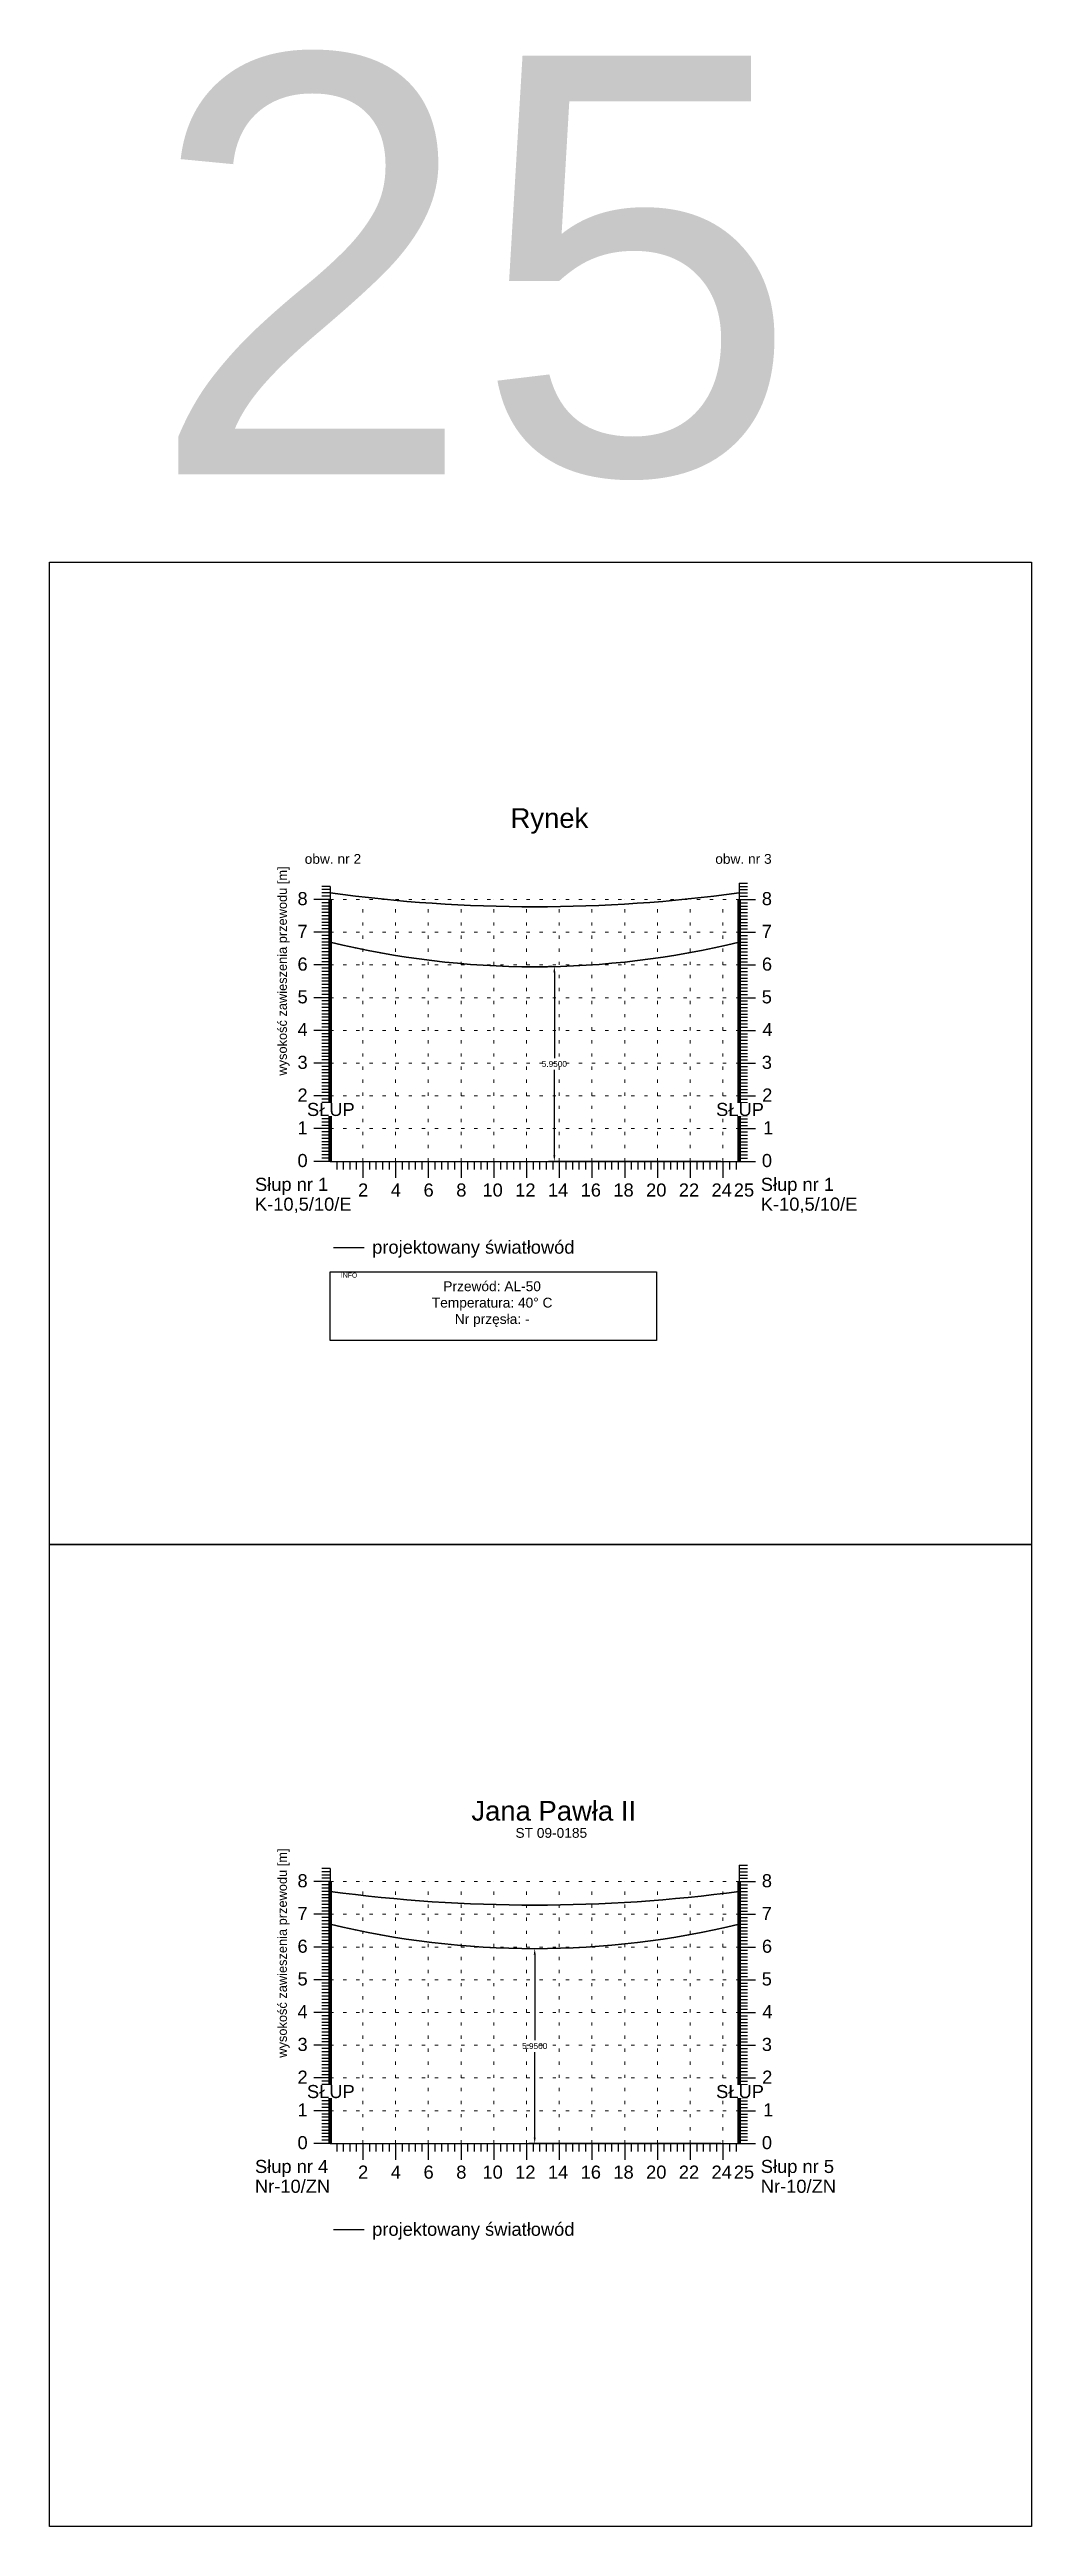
# Model space of a CAD drawing. Header units: metres. Extents: x -155 to 1812, y 681 to 886.
# Drawn here: x 414.5 to 444.5, y 800.5 to 876.2 of the extents above; entities that cross this region are included whole.
import ezdxf

# ---------------------------------------------------------------- set-up
doc = ezdxf.new("R2010")
doc.units = ezdxf.units.M
doc.header["$MEASUREMENT"] = 0
doc.linetypes.add('ACAD_ISO07W100', pattern=[3, 0, -3])
doc.layers.add('ramka', color=7, linetype='Continuous', plot=False)
doc.styles.get("Standard").update_dxf_attribs({"font": 'arial.ttf'})
doc.dimstyles.get("Standard").update_dxf_attribs({"dimtxt": 0.18, "dimasz": 0.18, "dimexe": 0.18, "dimexo": 0.0625, "dimgap": 0.09, "dimtad": 0, "dimtih": 1, "dimtoh": 1, "dimdec": 4, "dimzin": 0, "dimdsep": 46, "dimtxsty": 'Standard', "dimcen": 0.09, "dimadec": 0, "dimazin": 0, "dimtfac": 1, "dimtdec": 4, "dimtofl": 0, "dimtmove": 0, "dimatfit": 3, "dimfxl": 1, "dimtolj": 1, "dimtzin": 0, "dimarcsym": 0})

msp = doc.modelspace()

# ---------------------------------------------------------------- texts
at = {"lineweight": 25}
for s, height, p in [('25', 12.782133, (417.58131, 863.21103)), ('INFO', 0.15, (423.44379, 838.66933))]:
    msp.add_text(s, height=height, dxfattribs=at).set_placement(p)
for s, height, p in [('Rynek', 0.6, (428.62702, 852.40786)), ('obw. nr 2', 0.3, (422.33894, 851.31021)), ('obw. nr 3', 0.3, (434.88172, 851.31021)), ('8', 0.4, (422.11852, 850.04694)), ('8', 0.4, (436.30416, 850.04694)), ('7', 0.4, (422.11852, 849.04694)), ('7', 0.4, (436.30116, 849.04694)), ('6', 0.4, (422.11852, 848.04694)), ('6', 0.4, (436.30689, 848.04694)), ('5', 0.4, (422.11852, 847.04694)), ('5', 0.4, (436.30144, 847.04694)), ('4', 0.4, (422.11852, 846.04694)), ('4', 0.4, (436.32217, 846.04694)), ('3', 0.4, (422.11852, 845.04694)), ('3', 0.4, (436.30416, 845.04694)), ('2', 0.4, (422.11852, 844.04694)), ('2', 0.4, (436.31535, 844.04694)), ('1', 0.4, (422.11852, 843.04694)), ('1', 0.4, (436.344, 843.04694)), ('0', 0.4, (422.11852, 842.04694)), ('0', 0.4, (436.3058, 842.04694)), ('Słup nr 1', 0.4, (420.82053, 841.31912)), ('2', 0.4, (423.96896, 841.14536)), ('4', 0.4, (424.96896, 841.14536)), ('6', 0.4, (425.96896, 841.14536)), ('8', 0.4, (426.96896, 841.14536)), ('10', 0.4, (427.76896, 841.14536)), ('12', 0.4, (428.76896, 841.14536)), ('14', 0.4, (429.76896, 841.14536)), ('16', 0.4, (430.76896, 841.14536)), ('18', 0.4, (431.76896, 841.14536)), ('20', 0.4, (432.76896, 841.14536)), ('22', 0.4, (433.76896, 841.14536)), ('24', 0.4, (434.76896, 841.14536)), ('25', 0.4, (435.44902, 841.14536)), ('Słup nr 1', 0.4, (436.27372, 841.31912)), ('K-10,5/10/E', 0.4, (420.81888, 840.71423)), ('K-10,5/10/E', 0.4, (436.27372, 840.71423)), ('projektowany światłowód', 0.4, (424.40067, 839.40105)), ('ST 09-0185 ', 0.3, (428.77813, 821.55854)), ('8', 0.4, (422.11852, 820.04694)), ('8', 0.4, (436.30416, 820.04694)), ('7', 0.4, (422.11852, 819.04694)), ('7', 0.4, (436.30116, 819.04694)), ('6', 0.4, (422.11852, 818.04694)), ('6', 0.4, (436.30689, 818.04694)), ('5', 0.4, (422.11852, 817.04694)), ('5', 0.4, (436.30144, 817.04694)), ('4', 0.4, (422.11852, 816.04694)), ('4', 0.4, (436.32217, 816.04694)), ('3', 0.4, (422.11852, 815.04694)), ('3', 0.4, (436.30416, 815.04694)), ('2', 0.4, (422.11852, 814.04694)), ('2', 0.4, (436.31535, 814.04694)), ('1', 0.4, (422.11852, 813.04694)), ('1', 0.4, (436.344, 813.04694)), ('0', 0.4, (422.11852, 812.04694)), ('0', 0.4, (436.3058, 812.04694)), ('Słup nr 4', 0.4, (420.82053, 811.31912)), ('Nr-10/ZN', 0.4, (420.81888, 810.71423)), ('2', 0.4, (423.96896, 811.14536)), ('4', 0.4, (424.96896, 811.14536)), ('6', 0.4, (425.96896, 811.14536)), ('8', 0.4, (426.96896, 811.14536)), ('10', 0.4, (427.76896, 811.14536)), ('12', 0.4, (428.76896, 811.14536)), ('14', 0.4, (429.76896, 811.14536)), ('16', 0.4, (430.76896, 811.14536)), ('18', 0.4, (431.76896, 811.14536)), ('20', 0.4, (432.76896, 811.14536)), ('22', 0.4, (433.76896, 811.14536)), ('24', 0.4, (434.76896, 811.14536)), ('25', 0.4, (435.44902, 811.14536)), ('Słup nr 5', 0.4, (436.27372, 811.31912)), ('Nr-10/ZN', 0.4, (436.27372, 810.71423)), ('projektowany światłowód', 0.4, (424.40067, 809.40105))]:
    msp.add_text(s, height=height).set_placement(p)
at = {"lineweight": 25, "insert": (428.06491, 837.86038), "char_height": 0.3, "attachment_point": 5}
msp.add_mtext_dynamic_manual_height_columns('\\pxqc;Przewód: AL-50\\PTemperatura: 40%%D C\\PNr przęsła: - ', width=9.8982731, gutter_width=2, heights=[2.4489], dxfattribs=at)
at = {"lineweight": 25, "insert": (429.94652, 822.37874), "char_height": 0.6, "width": 9.5967258, "attachment_point": 5}
msp.add_mtext('Jana Pawła II', dxfattribs=at)

# ---------------------------------------------------------------- blocks, each defined once
blk = doc.blocks.new('*D183')
at = {"color": 0, "lineweight": -2}
for p, q in [((429.903, 848.171), (429.786, 848.171)), ((429.966, 847.991), (429.966, 845.378)), ((429.966, 842.401), (429.966, 845.014)), ((435.053, 842.221), (429.786, 842.221))]:
    blk.add_line(p, q, dxfattribs=at)
at = {"color": 0}
for points in [[(429.996, 847.991), (429.936, 847.991), (429.966, 848.171)], [(429.936, 842.401), (429.996, 842.401), (429.966, 842.221)]]:
    blk.add_solid(points, dxfattribs=at)
at = {"layer": 'Defpoints', "color": 0}
for p in [(429.966, 848.171), (429.966, 842.221), (435.116, 842.221)]:
    blk.add_point(p, dxfattribs=at)
at = {"color": 0, "lineweight": 25, "insert": (429.966, 845.196), "char_height": 0.18, "attachment_point": 5}
blk.add_mtext('\\A1;5.9500', dxfattribs=at)
blk = doc.blocks.new('*D282')
at = {"color": 0, "lineweight": -2}
for p, q in [((429.303, 818.171), (429.186, 818.171)), ((429.366, 817.991), (429.366, 815.378)), ((429.366, 812.401), (429.366, 815.014)), ((435.053, 812.221), (429.186, 812.221))]:
    blk.add_line(p, q, dxfattribs=at)
at = {"color": 0}
for points in [[(429.396, 817.991), (429.336, 817.991), (429.366, 818.171)], [(429.336, 812.401), (429.396, 812.401), (429.366, 812.221)]]:
    blk.add_solid(points, dxfattribs=at)
at = {"layer": 'Defpoints', "color": 0}
for p in [(429.366, 818.171), (429.366, 812.221), (435.116, 812.221)]:
    blk.add_point(p, dxfattribs=at)
at = {"color": 0, "lineweight": 25, "insert": (429.366, 815.196), "char_height": 0.18, "attachment_point": 5}
blk.add_mtext('\\A1;5.9500', dxfattribs=at)

# ---------------------------------------------------------------- dimensions: what is measured, and where the dimension line sits
at = {"lineweight": 25}
for base, p1, p2, picture, middle in [((429.96577, 842.22103), (429.96577, 848.17103), (435.11577, 842.22103), '*D183', (429.96577, 845.19603)), ((429.36577, 812.22103), (429.36577, 818.17103), (435.11577, 812.22103), '*D282', (429.36577, 815.19603))]:
    dim = msp.add_linear_dim(base=base, p1=p1, p2=p2, angle=90, dimstyle='Standard', dxfattribs=at)
    dim.commit()
    dim.dimension.update_dxf_attribs({"geometry": picture, "text_midpoint": middle})

# ---------------------------------------------------------------- linework, layer by layer
for p, q in [((423.11577, 850.62103), (422.86577, 850.62103)), ((423.11577, 850.62103), (422.86577, 850.62103)), ((423.11577, 850.52103), (422.86577, 850.52103)), ((423.11577, 850.52103), (422.86577, 850.52103)), ((423.11577, 850.62103), (423.11577, 842.22103)), ((435.61577, 850.72103), (435.61577, 842.22103)), ((435.61577, 850.72103), (435.86577, 850.72103)), ((435.61577, 850.72103), (435.86577, 850.72103)), ((435.61577, 850.62103), (435.86577, 850.62103)), ((435.61577, 850.62103), (435.86577, 850.62103)), ((435.61577, 850.52103), (435.86577, 850.52103)), ((435.61577, 850.52103), (435.86577, 850.52103)), ((423.11577, 850.22103), (422.61577, 850.22103)), ((423.11577, 850.22103), (422.61577, 850.22103)), ((423.11577, 850.22103), (422.61577, 850.22103)), ((423.11577, 850.22103), (422.61577, 850.22103)), ((423.11577, 850.42103), (422.86577, 850.42103)), ((423.11577, 850.42103), (422.86577, 850.42103)), ((423.11577, 850.32103), (422.86577, 850.32103)), ((423.11577, 850.32103), (422.86577, 850.32103)), ((423.11577, 850.12103), (422.86577, 850.12103)), ((423.11577, 850.02103), (422.86577, 850.02103)), ((423.11577, 849.92103), (422.86577, 849.92103)), ((423.11577, 849.82103), (422.86577, 849.82103)), ((423.11577, 849.72103), (422.86577, 849.72103)), ((435.61577, 850.42103), (435.86577, 850.42103)), ((435.61577, 850.42103), (435.86577, 850.42103)), ((435.61577, 850.32103), (435.86577, 850.32103)), ((435.61577, 850.32103), (435.86577, 850.32103)), ((435.61577, 850.22103), (436.11577, 850.22103)), ((435.61577, 850.22103), (436.11577, 850.22103)), ((435.61577, 850.22103), (436.11577, 850.22103)), ((435.61577, 850.22103), (436.11577, 850.22103)), ((435.61577, 850.12103), (435.86577, 850.12103)), ((435.61577, 850.02103), (435.86577, 850.02103)), ((435.61577, 849.92103), (435.86577, 849.92103)), ((435.61577, 849.82103), (435.86577, 849.82103)), ((435.61577, 849.72103), (435.86577, 849.72103)), ((423.11577, 849.22103), (422.61577, 849.22103)), ((423.11577, 849.22103), (422.61577, 849.22103)), ((423.11577, 849.62103), (422.86577, 849.62103)), ((423.11577, 849.52103), (422.86577, 849.52103)), ((423.11577, 849.42103), (422.86577, 849.42103)), ((423.11577, 849.32103), (422.86577, 849.32103)), ((423.11577, 849.12103), (422.86577, 849.12103)), ((423.11577, 849.02103), (422.86577, 849.02103)), ((435.61577, 849.62103), (435.86577, 849.62103)), ((435.61577, 849.52103), (435.86577, 849.52103)), ((435.61577, 849.42103), (435.86577, 849.42103)), ((435.61577, 849.32103), (435.86577, 849.32103)), ((435.61577, 849.22103), (436.11577, 849.22103)), ((435.61577, 849.22103), (436.11577, 849.22103)), ((435.61577, 849.12103), (435.86577, 849.12103)), ((435.61577, 849.02103), (435.86577, 849.02103)), ((423.11577, 848.22103), (422.61577, 848.22103)), ((423.11577, 848.22103), (422.61577, 848.22103)), ((423.11577, 848.92103), (422.86577, 848.92103)), ((423.11577, 848.82103), (422.86577, 848.82103)), ((423.11577, 848.72103), (422.86577, 848.72103)), ((423.11577, 848.62103), (422.86577, 848.62103)), ((423.11577, 848.52103), (422.86577, 848.52103)), ((423.11577, 848.42103), (422.86577, 848.42103)), ((423.11577, 848.32103), (422.86577, 848.32103)), ((435.61577, 848.92103), (435.86577, 848.92103)), ((435.61577, 848.82103), (435.86577, 848.82103)), ((435.61577, 848.72103), (435.86577, 848.72103)), ((435.61577, 848.62103), (435.86577, 848.62103)), ((435.61577, 848.52103), (435.86577, 848.52103)), ((435.61577, 848.42103), (435.86577, 848.42103)), ((435.61577, 848.32103), (435.86577, 848.32103)), ((435.61577, 848.22103), (436.11577, 848.22103)), ((435.61577, 848.22103), (436.11577, 848.22103)), ((423.11577, 848.12103), (422.86577, 848.12103)), ((423.11577, 848.02103), (422.86577, 848.02103)), ((423.11577, 847.92103), (422.86577, 847.92103)), ((423.11577, 847.82103), (422.86577, 847.82103)), ((423.11577, 847.72103), (422.86577, 847.72103)), ((423.11577, 847.62103), (422.86577, 847.62103)), ((423.11577, 847.52103), (422.86577, 847.52103)), ((423.11577, 847.42103), (422.86577, 847.42103)), ((435.61577, 848.12103), (435.86577, 848.12103)), ((435.61577, 848.02103), (435.86577, 848.02103)), ((435.61577, 847.92103), (435.86577, 847.92103)), ((435.61577, 847.82103), (435.86577, 847.82103)), ((435.61577, 847.72103), (435.86577, 847.72103)), ((435.61577, 847.62103), (435.86577, 847.62103)), ((435.61577, 847.52103), (435.86577, 847.52103)), ((435.61577, 847.42103), (435.86577, 847.42103)), ((423.11577, 847.22103), (422.61577, 847.22103)), ((423.11577, 847.22103), (422.61577, 847.22103)), ((423.11577, 847.32103), (422.86577, 847.32103)), ((423.11577, 847.12103), (422.86577, 847.12103)), ((423.11577, 847.02103), (422.86577, 847.02103)), ((423.11577, 846.92103), (422.86577, 846.92103)), ((423.11577, 846.82103), (422.86577, 846.82103)), ((423.11577, 846.72103), (422.86577, 846.72103)), ((435.61577, 847.32103), (435.86577, 847.32103)), ((435.61577, 847.22103), (436.11577, 847.22103)), ((435.61577, 847.22103), (436.11577, 847.22103)), ((435.61577, 847.12103), (435.86577, 847.12103)), ((435.61577, 847.02103), (435.86577, 847.02103)), ((435.61577, 846.92103), (435.86577, 846.92103)), ((435.61577, 846.82103), (435.86577, 846.82103)), ((435.61577, 846.72103), (435.86577, 846.72103)), ((423.11577, 846.22103), (422.61577, 846.22103)), ((423.11577, 846.22103), (422.61577, 846.22103)), ((423.11577, 846.62103), (422.86577, 846.62103)), ((423.11577, 846.52103), (422.86577, 846.52103)), ((423.11577, 846.42103), (422.86577, 846.42103)), ((423.11577, 846.32103), (422.86577, 846.32103)), ((423.11577, 846.12103), (422.86577, 846.12103)), ((423.11577, 846.02103), (422.86577, 846.02103)), ((423.11577, 845.92103), (422.86577, 845.92103)), ((435.61577, 846.62103), (435.86577, 846.62103)), ((435.61577, 846.52103), (435.86577, 846.52103)), ((435.61577, 846.42103), (435.86577, 846.42103)), ((435.61577, 846.32103), (435.86577, 846.32103)), ((435.61577, 846.22103), (436.11577, 846.22103)), ((435.61577, 846.22103), (436.11577, 846.22103)), ((435.61577, 846.12103), (435.86577, 846.12103)), ((435.61577, 846.02103), (435.86577, 846.02103)), ((435.61577, 845.92103), (435.86577, 845.92103)), ((423.11577, 845.22103), (422.61577, 845.22103)), ((423.11577, 845.22103), (422.61577, 845.22103)), ((423.11577, 845.82103), (422.86577, 845.82103)), ((423.11577, 845.72103), (422.86577, 845.72103)), ((423.11577, 845.62103), (422.86577, 845.62103)), ((423.11577, 845.52103), (422.86577, 845.52103)), ((423.11577, 845.42103), (422.86577, 845.42103)), ((423.11577, 845.32103), (422.86577, 845.32103)), ((435.61577, 845.82103), (435.86577, 845.82103)), ((435.61577, 845.72103), (435.86577, 845.72103)), ((435.61577, 845.62103), (435.86577, 845.62103)), ((435.61577, 845.52103), (435.86577, 845.52103)), ((435.61577, 845.42103), (435.86577, 845.42103)), ((435.61577, 845.32103), (435.86577, 845.32103)), ((435.61577, 845.22103), (436.11577, 845.22103)), ((435.61577, 845.22103), (436.11577, 845.22103)), ((423.11577, 845.12103), (422.86577, 845.12103)), ((423.11577, 845.02103), (422.86577, 845.02103)), ((423.11577, 844.92103), (422.86577, 844.92103)), ((423.11577, 844.82103), (422.86577, 844.82103)), ((423.11577, 844.72103), (422.86577, 844.72103)), ((423.11577, 844.62103), (422.86577, 844.62103)), ((423.11577, 844.52103), (422.86577, 844.52103)), ((423.11577, 844.42103), (422.86577, 844.42103)), ((435.61577, 845.12103), (435.86577, 845.12103)), ((435.61577, 845.02103), (435.86577, 845.02103)), ((435.61577, 844.92103), (435.86577, 844.92103)), ((435.61577, 844.82103), (435.86577, 844.82103)), ((435.61577, 844.72103), (435.86577, 844.72103)), ((435.61577, 844.62103), (435.86577, 844.62103)), ((435.61577, 844.52103), (435.86577, 844.52103)), ((435.61577, 844.42103), (435.86577, 844.42103)), ((423.11577, 844.22103), (422.61577, 844.22103)), ((423.11577, 844.22103), (422.61577, 844.22103)), ((423.11577, 844.32103), (422.86577, 844.32103)), ((423.11577, 844.12103), (422.86577, 844.12103)), ((423.11577, 844.02103), (422.86577, 844.02103)), ((423.11577, 843.92103), (422.86577, 843.92103)), ((423.11577, 843.82103), (422.86577, 843.82103)), ((423.11577, 843.72103), (422.86577, 843.72103)), ((435.61577, 844.32103), (435.86577, 844.32103)), ((435.61577, 844.22103), (436.11577, 844.22103)), ((435.61577, 844.22103), (436.11577, 844.22103)), ((435.61577, 844.12103), (435.86577, 844.12103)), ((435.61577, 844.02103), (435.86577, 844.02103)), ((435.61577, 843.92103), (435.86577, 843.92103)), ((435.61577, 843.82103), (435.86577, 843.82103)), ((435.61577, 843.72103), (435.86577, 843.72103)), ((423.11577, 843.22103), (422.61577, 843.22103)), ((423.11577, 843.22103), (422.61577, 843.22103)), ((423.11577, 843.62103), (422.86577, 843.62103)), ((423.11577, 843.52103), (422.86577, 843.52103)), ((423.11577, 843.42103), (422.86577, 843.42103)), ((423.11577, 843.32103), (422.86577, 843.32103)), ((423.11577, 843.12103), (422.86577, 843.12103)), ((423.11577, 843.02103), (422.86577, 843.02103)), ((423.11577, 842.92103), (422.86577, 842.92103)), ((435.61577, 843.62103), (435.86577, 843.62103)), ((435.61577, 843.52103), (435.86577, 843.52103)), ((435.61577, 843.42103), (435.86577, 843.42103)), ((435.61577, 843.32103), (435.86577, 843.32103)), ((435.61577, 843.22103), (436.11577, 843.22103)), ((435.61577, 843.22103), (436.11577, 843.22103)), ((435.61577, 843.12103), (435.86577, 843.12103)), ((435.61577, 843.02103), (435.86577, 843.02103)), ((435.61577, 842.92103), (435.86577, 842.92103)), ((423.11577, 842.22103), (422.61577, 842.22103)), ((423.11577, 842.82103), (422.86577, 842.82103)), ((423.11577, 842.72103), (422.86577, 842.72103)), ((423.11577, 842.62103), (422.86577, 842.62103)), ((423.11577, 842.52103), (422.86577, 842.52103)), ((423.11577, 842.42103), (422.86577, 842.42103)), ((423.11577, 842.32103), (422.86577, 842.32103)), ((423.11577, 842.22103), (422.86577, 842.22103)), ((423.11577, 842.22103), (436.11577, 842.22103)), ((423.31577, 842.22103), (423.31577, 841.97103)), ((423.51577, 842.22103), (423.51577, 841.97103)), ((423.71577, 842.22103), (423.71577, 841.97103)), ((423.91577, 842.22103), (423.91577, 841.97103)), ((424.11577, 842.22103), (424.11577, 841.72103)), ((424.31577, 842.22103), (424.31577, 841.97103)), ((424.51577, 842.22103), (424.51577, 841.97103)), ((424.71577, 842.22103), (424.71577, 841.97103)), ((424.91577, 842.22103), (424.91577, 841.97103)), ((425.11577, 842.22103), (425.11577, 841.72103)), ((425.31577, 842.22103), (425.31577, 841.97103)), ((425.51577, 842.22103), (425.51577, 841.97103)), ((425.71577, 842.22103), (425.71577, 841.97103)), ((425.91577, 842.22103), (425.91577, 841.97103)), ((426.11577, 842.22103), (426.11577, 841.72103)), ((426.31577, 842.22103), (426.31577, 841.97103)), ((426.51577, 842.22103), (426.51577, 841.97103)), ((426.71577, 842.22103), (426.71577, 841.97103)), ((426.91577, 842.22103), (426.91577, 841.97103)), ((427.11577, 842.22103), (427.11577, 841.72103)), ((427.31577, 842.22103), (427.31577, 841.97103)), ((427.51577, 842.22103), (427.51577, 841.97103)), ((427.71577, 842.22103), (427.71577, 841.97103)), ((427.91577, 842.22103), (427.91577, 841.97103)), ((428.11577, 842.22103), (428.11577, 841.72103)), ((428.31577, 842.22103), (428.31577, 841.97103)), ((428.51577, 842.22103), (428.51577, 841.97103)), ((428.71577, 842.22103), (428.71577, 841.97103)), ((428.91577, 842.22103), (428.91577, 841.97103)), ((429.11577, 842.22103), (429.11577, 841.72103)), ((429.31577, 842.22103), (429.31577, 841.97103)), ((429.51577, 842.22103), (429.51577, 841.97103)), ((429.71577, 842.22103), (429.71577, 841.97103)), ((429.91577, 842.22103), (429.91577, 841.97103)), ((430.11577, 842.22103), (430.11577, 841.72103)), ((430.31577, 842.22103), (430.31577, 841.97103)), ((430.51577, 842.22103), (430.51577, 841.97103)), ((430.71577, 842.22103), (430.71577, 841.97103)), ((430.91577, 842.22103), (430.91577, 841.97103)), ((431.11577, 842.22103), (431.11577, 841.72103)), ((431.31577, 842.22103), (431.31577, 841.97103)), ((431.51577, 842.22103), (431.51577, 841.97103)), ((431.71577, 842.22103), (431.71577, 841.97103)), ((431.91577, 842.22103), (431.91577, 841.97103)), ((432.11577, 842.22103), (432.11577, 841.72103)), ((432.31577, 842.22103), (432.31577, 841.97103)), ((432.51577, 842.22103), (432.51577, 841.97103)), ((432.71577, 842.22103), (432.71577, 841.97103)), ((432.91577, 842.22103), (432.91577, 841.97103)), ((433.11577, 842.22103), (433.11577, 841.72103)), ((433.31577, 842.22103), (433.31577, 841.97103)), ((433.51577, 842.22103), (433.51577, 841.97103)), ((433.71577, 842.22103), (433.71577, 841.97103)), ((433.91577, 842.22103), (433.91577, 841.97103)), ((434.11577, 842.22103), (434.11577, 841.72103)), ((434.31577, 842.22103), (434.31577, 841.97103)), ((434.51577, 842.22103), (434.51577, 841.97103)), ((434.71577, 842.22103), (434.71577, 841.97103)), ((434.91577, 842.22103), (434.91577, 841.97103)), ((435.11577, 842.22103), (435.11577, 841.72103)), ((435.31577, 842.22103), (435.31577, 841.97103)), ((435.51577, 842.22103), (435.51577, 841.97103)), ((435.61577, 842.82103), (435.86577, 842.82103)), ((435.61577, 842.72103), (435.86577, 842.72103)), ((435.61577, 842.62103), (435.86577, 842.62103)), ((435.61577, 842.52103), (435.86577, 842.52103)), ((435.61577, 842.42103), (435.86577, 842.42103)), ((435.61577, 842.32103), (435.86577, 842.32103)), ((435.61577, 842.22103), (436.11577, 842.22103)), ((435.61577, 842.22103), (435.86577, 842.22103)), ((423.11577, 820.22103), (422.61577, 820.22103)), ((423.11577, 820.22103), (422.61577, 820.22103)), ((423.11577, 820.22103), (422.61577, 820.22103)), ((423.11577, 820.22103), (422.61577, 820.22103)), ((423.11577, 820.62103), (422.86577, 820.62103)), ((423.11577, 820.62103), (422.86577, 820.62103)), ((423.11577, 820.52103), (422.86577, 820.52103)), ((423.11577, 820.52103), (422.86577, 820.52103)), ((423.11577, 820.42103), (422.86577, 820.42103)), ((423.11577, 820.42103), (422.86577, 820.42103)), ((423.11577, 820.32103), (422.86577, 820.32103)), ((423.11577, 820.32103), (422.86577, 820.32103)), ((423.11577, 820.62103), (423.11577, 812.22103)), ((435.61577, 820.72103), (435.61577, 812.22103)), ((435.61577, 820.72103), (435.86577, 820.72103)), ((435.61577, 820.72103), (435.86577, 820.72103)), ((435.61577, 820.62103), (435.86577, 820.62103)), ((435.61577, 820.62103), (435.86577, 820.62103)), ((435.61577, 820.52103), (435.86577, 820.52103)), ((435.61577, 820.52103), (435.86577, 820.52103)), ((435.61577, 820.42103), (435.86577, 820.42103)), ((435.61577, 820.42103), (435.86577, 820.42103)), ((435.61577, 820.32103), (435.86577, 820.32103)), ((435.61577, 820.32103), (435.86577, 820.32103)), ((435.61577, 820.22103), (436.11577, 820.22103)), ((435.61577, 820.22103), (436.11577, 820.22103)), ((435.61577, 820.22103), (436.11577, 820.22103)), ((435.61577, 820.22103), (436.11577, 820.22103)), ((423.11577, 820.12103), (422.86577, 820.12103)), ((423.11577, 820.02103), (422.86577, 820.02103)), ((423.11577, 819.92103), (422.86577, 819.92103)), ((423.11577, 819.82103), (422.86577, 819.82103)), ((423.11577, 819.72103), (422.86577, 819.72103)), ((423.11577, 819.62103), (422.86577, 819.62103)), ((423.11577, 819.52103), (422.86577, 819.52103)), ((423.11577, 819.42103), (422.86577, 819.42103)), ((435.61577, 820.12103), (435.86577, 820.12103)), ((435.61577, 820.02103), (435.86577, 820.02103)), ((435.61577, 819.92103), (435.86577, 819.92103)), ((435.61577, 819.82103), (435.86577, 819.82103)), ((435.61577, 819.72103), (435.86577, 819.72103)), ((435.61577, 819.62103), (435.86577, 819.62103)), ((435.61577, 819.52103), (435.86577, 819.52103)), ((435.61577, 819.42103), (435.86577, 819.42103)), ((423.11577, 819.22103), (422.61577, 819.22103)), ((423.11577, 819.22103), (422.61577, 819.22103)), ((423.11577, 819.32103), (422.86577, 819.32103)), ((423.11577, 819.12103), (422.86577, 819.12103)), ((423.11577, 819.02103), (422.86577, 819.02103)), ((423.11577, 818.92103), (422.86577, 818.92103)), ((423.11577, 818.82103), (422.86577, 818.82103)), ((423.11577, 818.72103), (422.86577, 818.72103)), ((435.61577, 819.32103), (435.86577, 819.32103)), ((435.61577, 819.22103), (436.11577, 819.22103)), ((435.61577, 819.22103), (436.11577, 819.22103)), ((435.61577, 819.12103), (435.86577, 819.12103)), ((435.61577, 819.02103), (435.86577, 819.02103)), ((435.61577, 818.92103), (435.86577, 818.92103)), ((435.61577, 818.82103), (435.86577, 818.82103)), ((435.61577, 818.72103), (435.86577, 818.72103)), ((423.11577, 818.22103), (422.61577, 818.22103)), ((423.11577, 818.22103), (422.61577, 818.22103)), ((423.11577, 818.62103), (422.86577, 818.62103)), ((423.11577, 818.52103), (422.86577, 818.52103)), ((423.11577, 818.42103), (422.86577, 818.42103)), ((423.11577, 818.32103), (422.86577, 818.32103)), ((423.11577, 818.12103), (422.86577, 818.12103)), ((423.11577, 818.02103), (422.86577, 818.02103)), ((423.11577, 817.92103), (422.86577, 817.92103)), ((435.61577, 818.62103), (435.86577, 818.62103)), ((435.61577, 818.52103), (435.86577, 818.52103)), ((435.61577, 818.42103), (435.86577, 818.42103)), ((435.61577, 818.32103), (435.86577, 818.32103)), ((435.61577, 818.22103), (436.11577, 818.22103)), ((435.61577, 818.22103), (436.11577, 818.22103)), ((435.61577, 818.12103), (435.86577, 818.12103)), ((435.61577, 818.02103), (435.86577, 818.02103)), ((435.61577, 817.92103), (435.86577, 817.92103)), ((423.11577, 817.22103), (422.61577, 817.22103)), ((423.11577, 817.22103), (422.61577, 817.22103)), ((423.11577, 817.82103), (422.86577, 817.82103)), ((423.11577, 817.72103), (422.86577, 817.72103)), ((423.11577, 817.62103), (422.86577, 817.62103)), ((423.11577, 817.52103), (422.86577, 817.52103)), ((423.11577, 817.42103), (422.86577, 817.42103)), ((423.11577, 817.32103), (422.86577, 817.32103)), ((435.61577, 817.82103), (435.86577, 817.82103)), ((435.61577, 817.72103), (435.86577, 817.72103)), ((435.61577, 817.62103), (435.86577, 817.62103)), ((435.61577, 817.52103), (435.86577, 817.52103)), ((435.61577, 817.42103), (435.86577, 817.42103)), ((435.61577, 817.32103), (435.86577, 817.32103)), ((435.61577, 817.22103), (436.11577, 817.22103)), ((435.61577, 817.22103), (436.11577, 817.22103)), ((423.11577, 817.12103), (422.86577, 817.12103)), ((423.11577, 817.02103), (422.86577, 817.02103)), ((423.11577, 816.92103), (422.86577, 816.92103)), ((423.11577, 816.82103), (422.86577, 816.82103)), ((423.11577, 816.72103), (422.86577, 816.72103)), ((423.11577, 816.62103), (422.86577, 816.62103)), ((423.11577, 816.52103), (422.86577, 816.52103)), ((423.11577, 816.42103), (422.86577, 816.42103)), ((435.61577, 817.12103), (435.86577, 817.12103)), ((435.61577, 817.02103), (435.86577, 817.02103)), ((435.61577, 816.92103), (435.86577, 816.92103)), ((435.61577, 816.82103), (435.86577, 816.82103)), ((435.61577, 816.72103), (435.86577, 816.72103)), ((435.61577, 816.62103), (435.86577, 816.62103)), ((435.61577, 816.52103), (435.86577, 816.52103)), ((435.61577, 816.42103), (435.86577, 816.42103)), ((423.11577, 816.22103), (422.61577, 816.22103)), ((423.11577, 816.22103), (422.61577, 816.22103)), ((423.11577, 816.32103), (422.86577, 816.32103)), ((423.11577, 816.12103), (422.86577, 816.12103)), ((423.11577, 816.02103), (422.86577, 816.02103)), ((423.11577, 815.92103), (422.86577, 815.92103)), ((423.11577, 815.82103), (422.86577, 815.82103)), ((423.11577, 815.72103), (422.86577, 815.72103)), ((435.61577, 816.32103), (435.86577, 816.32103)), ((435.61577, 816.22103), (436.11577, 816.22103)), ((435.61577, 816.22103), (436.11577, 816.22103)), ((435.61577, 816.12103), (435.86577, 816.12103)), ((435.61577, 816.02103), (435.86577, 816.02103)), ((435.61577, 815.92103), (435.86577, 815.92103)), ((435.61577, 815.82103), (435.86577, 815.82103)), ((435.61577, 815.72103), (435.86577, 815.72103)), ((423.11577, 815.22103), (422.61577, 815.22103)), ((423.11577, 815.22103), (422.61577, 815.22103)), ((423.11577, 815.62103), (422.86577, 815.62103)), ((423.11577, 815.52103), (422.86577, 815.52103)), ((423.11577, 815.42103), (422.86577, 815.42103)), ((423.11577, 815.32103), (422.86577, 815.32103)), ((423.11577, 815.12103), (422.86577, 815.12103)), ((423.11577, 815.02103), (422.86577, 815.02103)), ((423.11577, 814.92103), (422.86577, 814.92103)), ((435.61577, 815.62103), (435.86577, 815.62103)), ((435.61577, 815.52103), (435.86577, 815.52103)), ((435.61577, 815.42103), (435.86577, 815.42103)), ((435.61577, 815.32103), (435.86577, 815.32103)), ((435.61577, 815.22103), (436.11577, 815.22103)), ((435.61577, 815.22103), (436.11577, 815.22103)), ((435.61577, 815.12103), (435.86577, 815.12103)), ((435.61577, 815.02103), (435.86577, 815.02103)), ((435.61577, 814.92103), (435.86577, 814.92103)), ((423.11577, 814.22103), (422.61577, 814.22103)), ((423.11577, 814.22103), (422.61577, 814.22103)), ((423.11577, 814.82103), (422.86577, 814.82103)), ((423.11577, 814.72103), (422.86577, 814.72103)), ((423.11577, 814.62103), (422.86577, 814.62103)), ((423.11577, 814.52103), (422.86577, 814.52103)), ((423.11577, 814.42103), (422.86577, 814.42103)), ((423.11577, 814.32103), (422.86577, 814.32103)), ((435.61577, 814.82103), (435.86577, 814.82103)), ((435.61577, 814.72103), (435.86577, 814.72103)), ((435.61577, 814.62103), (435.86577, 814.62103)), ((435.61577, 814.52103), (435.86577, 814.52103)), ((435.61577, 814.42103), (435.86577, 814.42103)), ((435.61577, 814.32103), (435.86577, 814.32103)), ((435.61577, 814.22103), (436.11577, 814.22103)), ((435.61577, 814.22103), (436.11577, 814.22103)), ((423.11577, 814.12103), (422.86577, 814.12103)), ((423.11577, 814.02103), (422.86577, 814.02103)), ((423.11577, 813.92103), (422.86577, 813.92103)), ((423.11577, 813.82103), (422.86577, 813.82103)), ((423.11577, 813.72103), (422.86577, 813.72103)), ((423.11577, 813.62103), (422.86577, 813.62103)), ((423.11577, 813.52103), (422.86577, 813.52103)), ((423.11577, 813.42103), (422.86577, 813.42103)), ((435.61577, 814.12103), (435.86577, 814.12103)), ((435.61577, 814.02103), (435.86577, 814.02103)), ((435.61577, 813.92103), (435.86577, 813.92103)), ((435.61577, 813.82103), (435.86577, 813.82103)), ((435.61577, 813.72103), (435.86577, 813.72103)), ((435.61577, 813.62103), (435.86577, 813.62103)), ((435.61577, 813.52103), (435.86577, 813.52103)), ((435.61577, 813.42103), (435.86577, 813.42103)), ((423.11577, 813.22103), (422.61577, 813.22103)), ((423.11577, 813.22103), (422.61577, 813.22103)), ((423.11577, 813.32103), (422.86577, 813.32103)), ((423.11577, 813.12103), (422.86577, 813.12103)), ((423.11577, 813.02103), (422.86577, 813.02103)), ((423.11577, 812.92103), (422.86577, 812.92103)), ((423.11577, 812.82103), (422.86577, 812.82103)), ((423.11577, 812.72103), (422.86577, 812.72103)), ((423.11577, 812.62103), (422.86577, 812.62103)), ((435.61577, 813.32103), (435.86577, 813.32103)), ((435.61577, 813.22103), (436.11577, 813.22103)), ((435.61577, 813.22103), (436.11577, 813.22103)), ((435.61577, 813.12103), (435.86577, 813.12103)), ((435.61577, 813.02103), (435.86577, 813.02103)), ((435.61577, 812.92103), (435.86577, 812.92103)), ((435.61577, 812.82103), (435.86577, 812.82103)), ((435.61577, 812.72103), (435.86577, 812.72103)), ((435.61577, 812.62103), (435.86577, 812.62103)), ((423.11577, 812.22103), (422.61577, 812.22103)), ((423.11577, 812.52103), (422.86577, 812.52103)), ((423.11577, 812.42103), (422.86577, 812.42103)), ((423.11577, 812.32103), (422.86577, 812.32103)), ((423.11577, 812.22103), (422.86577, 812.22103)), ((423.11577, 812.22103), (436.11577, 812.22103)), ((423.31577, 812.22103), (423.31577, 811.97103)), ((423.51577, 812.22103), (423.51577, 811.97103)), ((423.71577, 812.22103), (423.71577, 811.97103)), ((423.91577, 812.22103), (423.91577, 811.97103)), ((424.11577, 812.22103), (424.11577, 811.72103)), ((424.31577, 812.22103), (424.31577, 811.97103)), ((424.51577, 812.22103), (424.51577, 811.97103)), ((424.71577, 812.22103), (424.71577, 811.97103)), ((424.91577, 812.22103), (424.91577, 811.97103)), ((425.11577, 812.22103), (425.11577, 811.72103)), ((425.31577, 812.22103), (425.31577, 811.97103)), ((425.51577, 812.22103), (425.51577, 811.97103)), ((425.71577, 812.22103), (425.71577, 811.97103)), ((425.91577, 812.22103), (425.91577, 811.97103)), ((426.11577, 812.22103), (426.11577, 811.72103)), ((426.31577, 812.22103), (426.31577, 811.97103)), ((426.51577, 812.22103), (426.51577, 811.97103)), ((426.71577, 812.22103), (426.71577, 811.97103)), ((426.91577, 812.22103), (426.91577, 811.97103)), ((427.11577, 812.22103), (427.11577, 811.72103)), ((427.31577, 812.22103), (427.31577, 811.97103)), ((427.51577, 812.22103), (427.51577, 811.97103)), ((427.71577, 812.22103), (427.71577, 811.97103)), ((427.91577, 812.22103), (427.91577, 811.97103)), ((428.11577, 812.22103), (428.11577, 811.72103)), ((428.31577, 812.22103), (428.31577, 811.97103)), ((428.51577, 812.22103), (428.51577, 811.97103)), ((428.71577, 812.22103), (428.71577, 811.97103)), ((428.91577, 812.22103), (428.91577, 811.97103)), ((429.11577, 812.22103), (429.11577, 811.72103)), ((429.31577, 812.22103), (429.31577, 811.97103)), ((429.51577, 812.22103), (429.51577, 811.97103)), ((429.71577, 812.22103), (429.71577, 811.97103)), ((429.91577, 812.22103), (429.91577, 811.97103)), ((430.11577, 812.22103), (430.11577, 811.72103)), ((430.31577, 812.22103), (430.31577, 811.97103)), ((430.51577, 812.22103), (430.51577, 811.97103)), ((430.71577, 812.22103), (430.71577, 811.97103)), ((430.91577, 812.22103), (430.91577, 811.97103)), ((431.11577, 812.22103), (431.11577, 811.72103)), ((431.31577, 812.22103), (431.31577, 811.97103)), ((431.51577, 812.22103), (431.51577, 811.97103)), ((431.71577, 812.22103), (431.71577, 811.97103)), ((431.91577, 812.22103), (431.91577, 811.97103)), ((432.11577, 812.22103), (432.11577, 811.72103)), ((432.31577, 812.22103), (432.31577, 811.97103)), ((432.51577, 812.22103), (432.51577, 811.97103)), ((432.71577, 812.22103), (432.71577, 811.97103)), ((432.91577, 812.22103), (432.91577, 811.97103)), ((433.11577, 812.22103), (433.11577, 811.72103)), ((433.31577, 812.22103), (433.31577, 811.97103)), ((433.51577, 812.22103), (433.51577, 811.97103)), ((433.71577, 812.22103), (433.71577, 811.97103)), ((433.91577, 812.22103), (433.91577, 811.97103)), ((434.11577, 812.22103), (434.11577, 811.72103)), ((434.31577, 812.22103), (434.31577, 811.97103)), ((434.51577, 812.22103), (434.51577, 811.97103)), ((434.71577, 812.22103), (434.71577, 811.97103)), ((434.91577, 812.22103), (434.91577, 811.97103)), ((435.11577, 812.22103), (435.11577, 811.72103)), ((435.31577, 812.22103), (435.31577, 811.97103)), ((435.51577, 812.22103), (435.51577, 811.97103)), ((435.61577, 812.52103), (435.86577, 812.52103)), ((435.61577, 812.42103), (435.86577, 812.42103)), ((435.61577, 812.32103), (435.86577, 812.32103)), ((435.61577, 812.22103), (436.11577, 812.22103)), ((435.61577, 812.22103), (435.86577, 812.22103))]:
    msp.add_line(p, q)
at = {"linetype": 'ACAD_ISO07W100', "lineweight": 15, "ltscale": 0.1}
for p, q in [((435.61577, 842.22103), (435.61577, 850.72103)), ((435.61577, 842.22103), (435.61577, 850.72103)), ((423.11577, 850.22103), (436.11577, 850.22103)), ((423.11577, 842.22103), (423.11577, 850.22103)), ((424.11577, 842.22103), (424.11577, 850.22103)), ((425.11577, 842.22103), (425.11577, 850.22103)), ((426.11577, 842.22103), (426.11577, 850.22103)), ((427.11577, 842.22103), (427.11577, 850.22103)), ((428.11577, 842.22103), (428.11577, 850.22103)), ((429.11577, 842.22103), (429.11577, 850.22103)), ((430.11577, 842.22103), (430.11577, 850.22103)), ((431.11577, 842.22103), (431.11577, 850.22103)), ((432.11577, 842.22103), (432.11577, 850.22103)), ((433.11577, 842.22103), (433.11577, 850.22103)), ((434.11577, 842.22103), (434.11577, 850.22103)), ((435.11577, 842.22103), (435.11577, 850.22103)), ((435.61577, 842.22103), (435.61577, 850.22103)), ((423.11577, 849.22103), (436.11577, 849.22103)), ((423.11577, 848.22103), (436.11577, 848.22103)), ((423.11577, 847.22103), (436.11577, 847.22103)), ((423.11577, 846.22103), (436.11577, 846.22103)), ((423.11577, 845.22103), (436.11577, 845.22103)), ((423.11577, 844.22103), (436.11577, 844.22103)), ((423.11577, 843.22103), (436.11577, 843.22103)), ((423.11577, 820.22103), (436.11577, 820.22103)), ((423.11577, 812.22103), (423.11577, 820.22103)), ((424.11577, 812.22103), (424.11577, 820.22103)), ((425.11577, 812.22103), (425.11577, 820.22103)), ((426.11577, 812.22103), (426.11577, 820.22103)), ((427.11577, 812.22103), (427.11577, 820.22103)), ((428.11577, 812.22103), (428.11577, 820.22103)), ((429.11577, 812.22103), (429.11577, 820.22103)), ((430.11577, 812.22103), (430.11577, 820.22103)), ((431.11577, 812.22103), (431.11577, 820.22103)), ((432.11577, 812.22103), (432.11577, 820.22103)), ((433.11577, 812.22103), (433.11577, 820.22103)), ((434.11577, 812.22103), (434.11577, 820.22103)), ((435.11577, 812.22103), (435.11577, 820.22103)), ((435.61577, 812.22103), (435.61577, 820.72103)), ((435.61577, 812.22103), (435.61577, 820.72103)), ((435.61577, 812.22103), (435.61577, 820.22103)), ((423.11577, 819.22103), (436.11577, 819.22103)), ((423.11577, 818.22103), (436.11577, 818.22103)), ((423.11577, 817.22103), (436.11577, 817.22103)), ((423.11577, 816.22103), (436.11577, 816.22103)), ((423.11577, 815.22103), (436.11577, 815.22103)), ((423.11577, 814.22103), (436.11577, 814.22103)), ((423.11577, 813.22103), (436.11577, 813.22103))]:
    msp.add_line(p, q, dxfattribs=at)
at = {"lineweight": 100}
for p, q in [((423.11577, 850.22103), (423.11577, 842.22103)), ((435.61577, 850.22103), (435.61577, 842.22103)), ((423.11577, 820.22103), (423.11577, 812.22103)), ((435.61577, 820.22103), (435.61577, 812.22103))]:
    msp.add_line(p, q, dxfattribs=at)
at = {"color": 3, "lineweight": 25}
for p, q in [((423.22133, 839.59082), (424.15191, 839.59082)), ((423.22133, 809.59082), (424.15191, 809.59082))]:
    msp.add_line(p, q, dxfattribs=at)
at = {"lineweight": 25}
for p, q in [((423.11577, 838.85032), (433.08665, 838.85032)), ((423.11577, 836.74719), (423.11577, 838.85032)), ((433.08665, 838.85032), (433.08665, 836.74719)), ((433.08665, 836.74719), (423.11577, 836.74719))]:
    msp.add_line(p, q, dxfattribs=at)
for points in [[(414.54271, 860.52182), (444.54271, 860.52182), (444.54271, 830.52182), (414.54271, 830.52182), (414.54271, 860.52182)], [(414.54271, 830.52182), (444.54271, 830.52182), (444.54271, 800.52182), (414.54271, 800.52182), (414.54271, 830.52182)]]:
    msp.add_lwpolyline(points, dxfattribs=at)
at = {"lineweight": 30}
for centre, radius, start, end in [((429.36577, 896.28544), 46.28829, 262.2400305, 277.7599695), ((429.36577, 866.33114), 46.82906, 262.330182, 277.669818)]:
    msp.add_arc(centre, radius, start, end, dxfattribs=at)
at = {"color": 3, "lineweight": 30}
for centre, radius, start, end in [((429.36577, 874.3477), 26.18354, 256.1901999, 283.8098001), ((429.36577, 844.5877), 26.41667, 256.3144532, 283.6855468)]:
    msp.add_arc(centre, radius, start, end, dxfattribs=at)
at = {"layer": 'ramka'}
for p, q in [((423.11577, 842.22103), (429.96577, 842.22103)), ((423.11577, 812.22103), (429.96577, 812.22103))]:
    msp.add_line(p, q, dxfattribs=at)

msp.set_redraw_order([(e.dxf.handle, doc.entitydb.next_handle()) for e in msp.query("TEXT MTEXT ATTDEF DIMENSION ARC_DIMENSION")])  # texts and dimensions are drawn at this point

# ---------------------------------------------------------------- next in the draw order: texts
at = {"lineweight": 18, "char_height": 0.28, "attachment_point": 1, "rotation": 90, "bg_fill": 3, "box_fill_scale": 1, "bg_fill_color": 256, "bg_fill_transparency": 0}
for insert in [(421.51301, 844.8409), (421.51301, 814.8409)]:
    msp.add_mtext_dynamic_manual_height_columns('wysokość zawieszenia przewodu [m]', width=9.2804774, gutter_width=2, heights=[-0.36385], dxfattribs=dict(at, insert=insert))
at = {"lineweight": 18, "char_height": 0.4, "attachment_point": 1, "bg_fill": 3, "box_fill_scale": 1, "bg_fill_color": 256, "bg_fill_transparency": 0}
for insert in [(422.40767, 844.00724), (434.90767, 844.00724), (422.40767, 814.00724), (434.90767, 814.00724)]:
    msp.add_mtext_dynamic_manual_height_columns('SŁUP', width=1.5368437, gutter_width=2, heights=[-0.41364], dxfattribs=dict(at, insert=insert))

doc.saveas('drawing.dxf')
